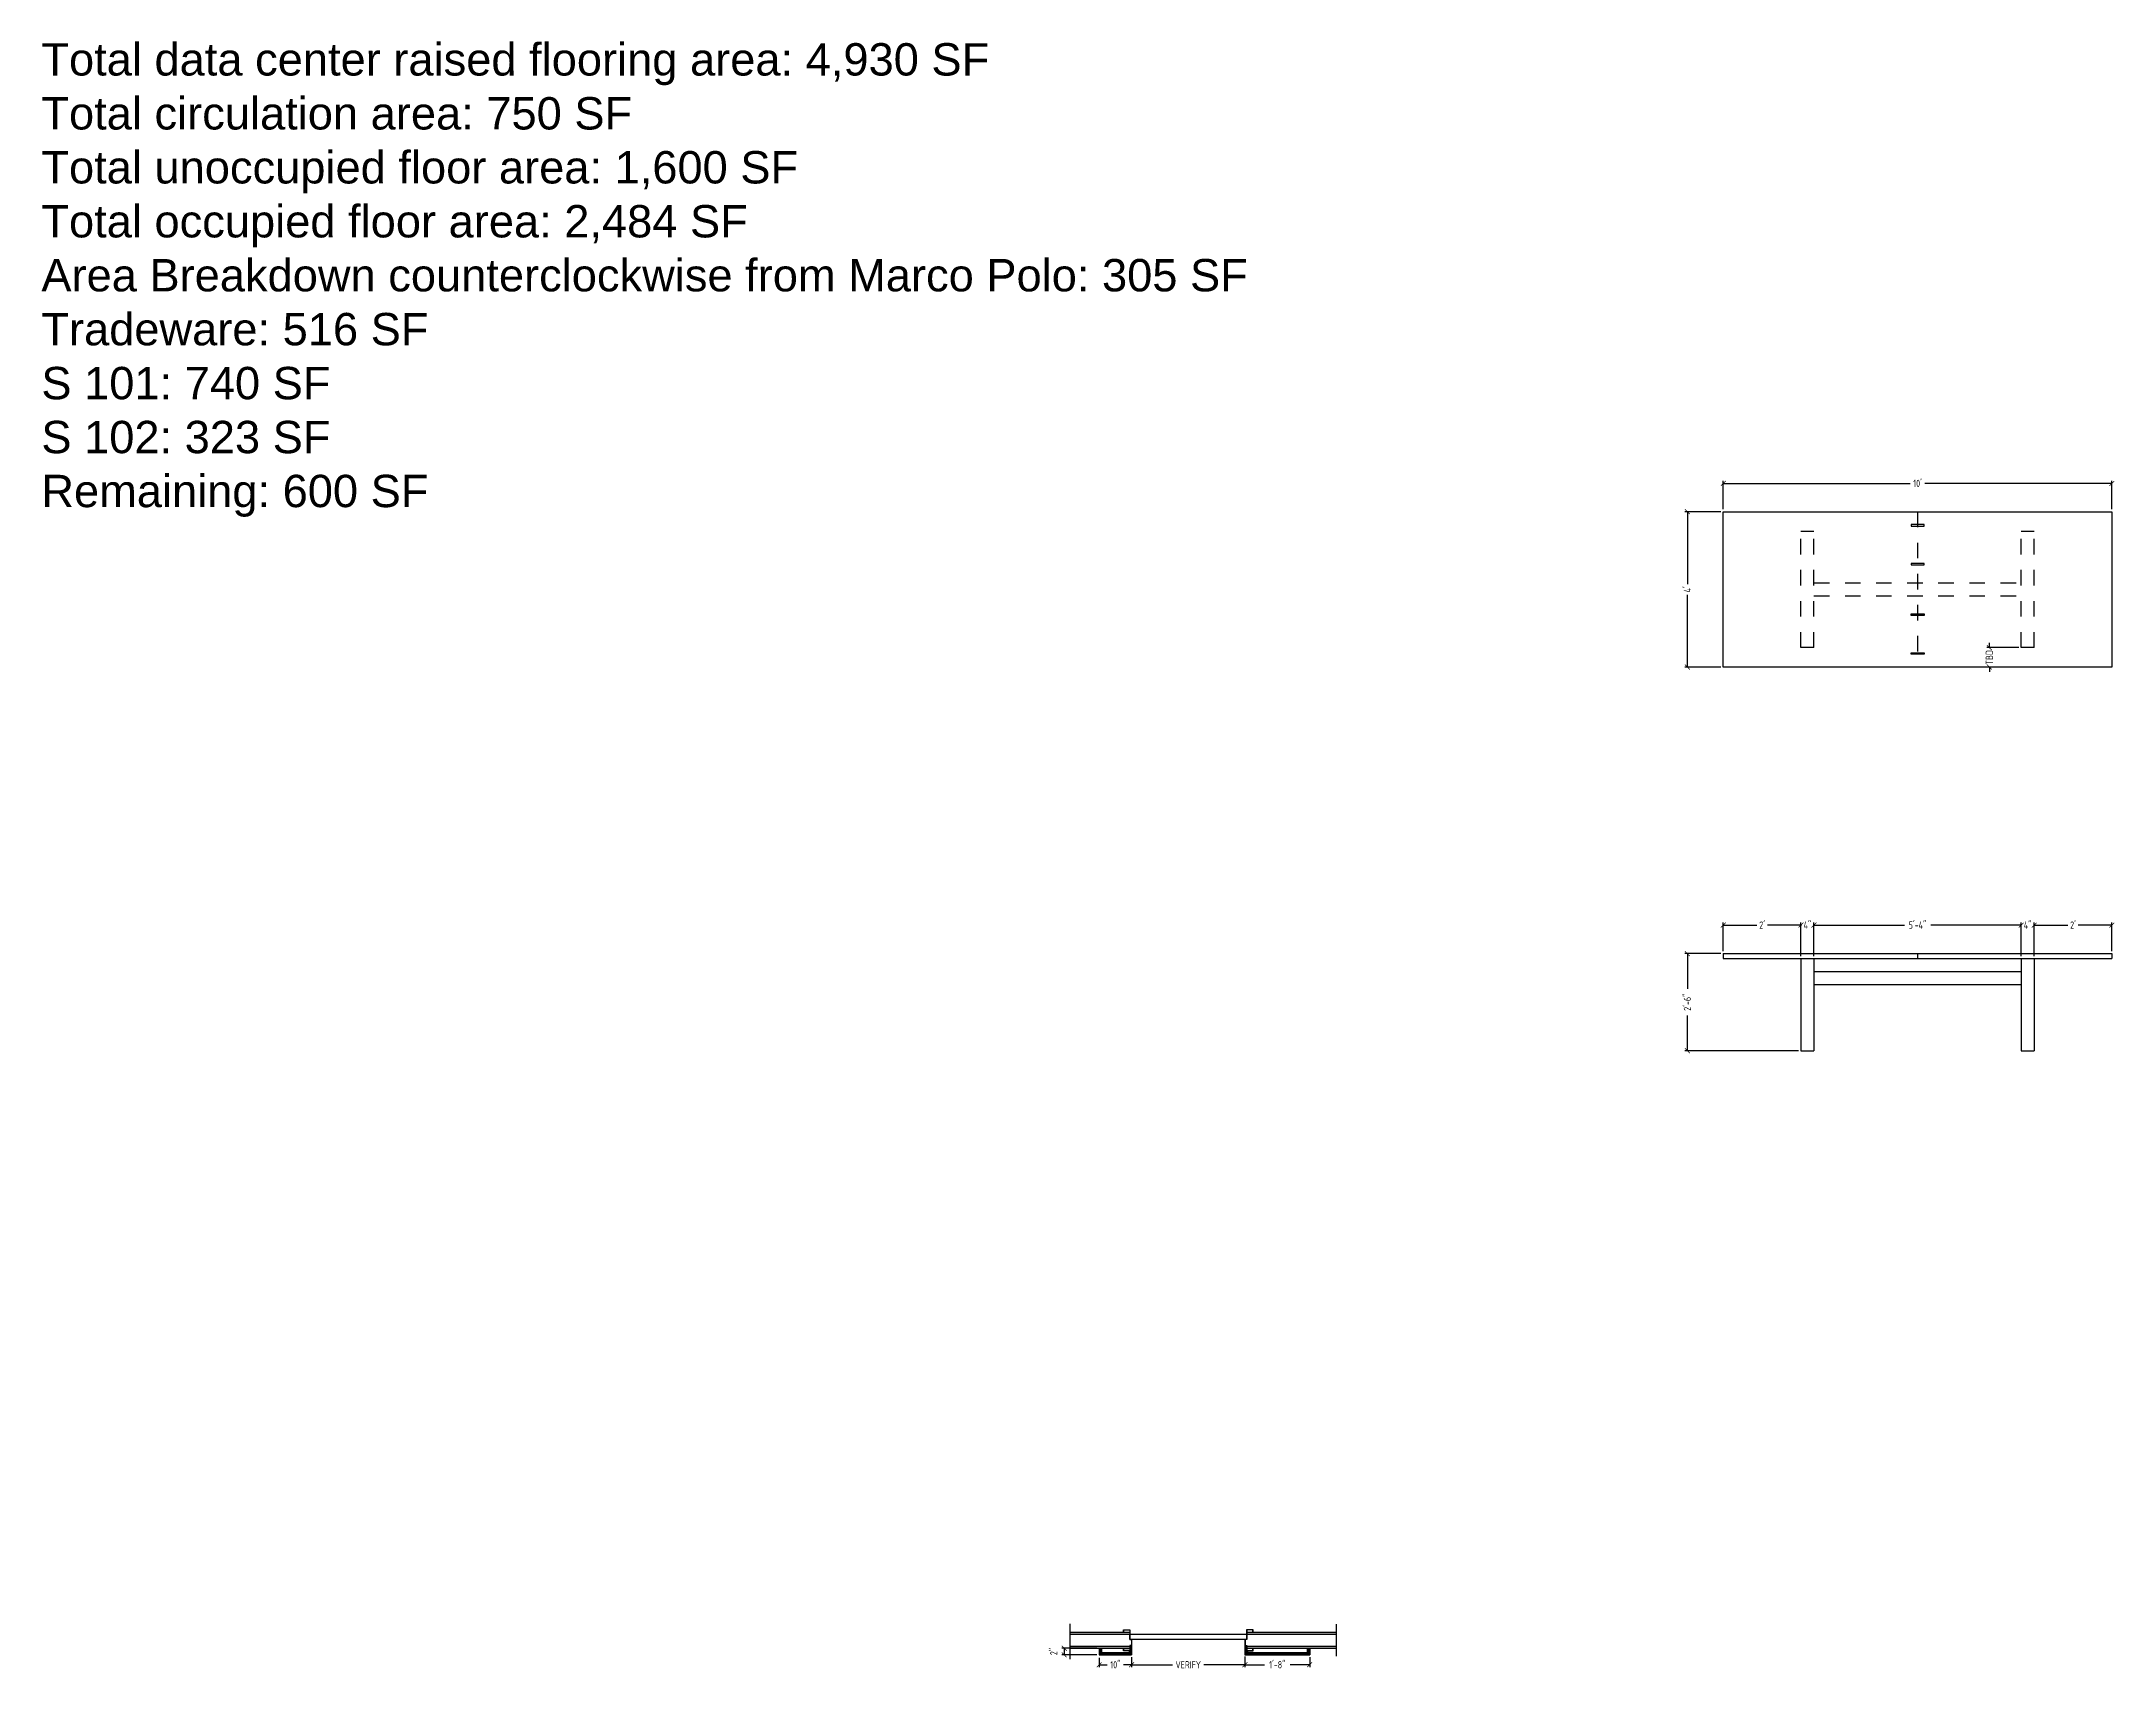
# Model space of a CAD drawing. Header units: inches. Extents: x 271316 to 275987, y 273433 to 275617.
# Drawn here: x 274747 to 275387, y 273647 to 274150 of the extents above; entities that cross this region are included whole.
import ezdxf

# ---------------------------------------------------------------- set-up
doc = ezdxf.new("R2010")
doc.units = ezdxf.units.IN
doc.header["$LTSCALE"] = 48
doc.header["$MEASUREMENT"] = 0
doc.header["$PDMODE"] = 3
doc.linetypes.add('HIDDEN', pattern=[0.2, 0.1, -0.1])
for name, color, linetype in [('A-FLOR-MILL', 3, 'Continuous'), ('DET-DIM', 5, 'Continuous'), ('DET0', 1, 'Continuous'), ('DET1', 3, 'Continuous'), ('DET2', 13, 'Continuous'), ('DET3', 6, 'Continuous')]:
    doc.layers.add(name, color=color, linetype=linetype)
doc.styles.add('DIM', font='archquik.shx', dxfattribs={"width": 0.75})
doc.styles.add('TITLES', font='arial.ttf')
doc.dimstyles.new('MJH DETAIL', dxfattribs={"dimscale": 4, "dimtxt": 0.046875, "dimasz": 0.03125, "dimexe": 0.015625, "dimexo": 0.015625, "dimgap": 0.015625, "dimtad": 0, "dimdec": 3, "dimzin": 0, "dimdsep": 46, "dimlunit": 4, "dimtxsty": 'DIM', "dimblk": 'ARCHTICK', "dimcen": 0.09375, "dimclrd": 5, "dimclre": 5, "dimclrt": 4, "dimadec": 0, "dimazin": 0, "dimtfac": 1, "dimtdec": 3, "dimtmove": 2, "dimatfit": 3, "dimldrblk": 'ARCHTICK', "dimfxl": 1, "dimtolj": 1, "dimtzin": 0, "dimarcsym": 0})

msp = doc.modelspace()

# ---------------------------------------------------------------- texts
at = {"layer": 'DEFPOINTS', "insert": (274746.8392, 274149.0525), "char_height": 12, "width": 502.198733, "attachment_point": 1, "style": 'TITLES'}
msp.add_mtext('{\\fArial|b0|i0|c0|p32;\\H0.8333x;Total data center raised flooring area: 4,930 SF\\H1.2x;\\P\\H0.8333x;Total circulation area: 750 SF\\H1.2x;\\P\\H0.8333x;Total unoccupied floor area: 1,600 SF\\H1.2x;\\P\\H0.8333x;Total occupied floor area: 2,484 SF\\H1.2x;\\P\\H0.8333x;Area Breakdown counterclockwise from Marco Polo: 305 SF\\H1.2x;\\P\\H0.8333x;Tradeware: 516 SF\\H1.2x;\\P\\H0.8333x;S 101: 740 SF\\H1.2x;\\P\\H0.8333x;S 102: 323 SF\\H1.2x;\\P\\H0.8333x;Remaining: 600 SF}', dxfattribs=at)

# ---------------------------------------------------------------- blocks, each defined once
blk = doc.blocks.new('_ArchTick')
at = {"color": 0, "linetype": 'ByBlock', "const_width": 0.15}
blk.add_lwpolyline([(-0.5, -0.5), (0.5, 0.5)], dxfattribs=at)
blk = doc.blocks.new('*D141')
at = {"layer": 'DEFPOINTS', "color": 0, "transparency": 16777216}
for p in [(275386.24, 274013.06), (275266.24, 274004.32), (275386.24, 274004.32)]:
    blk.add_point(p, dxfattribs=at)
at = {"layer": 'DET-DIM', "color": 5, "lineweight": -2, "transparency": 16777216}
for p, q in [((275266.24, 274005.07), (275266.24, 274013.81)), ((275266.24, 274013.06), (275323.97, 274013.06)), ((275386.24, 274013.06), (275328.52, 274013.06)), ((275386.24, 274005.07), (275386.24, 274013.81))]:
    blk.add_line(p, q, dxfattribs=at)
at = {"layer": 'DET-DIM', "color": 5, "lineweight": -2, "transparency": 16777216, "xscale": 1.5, "yscale": 1.5, "zscale": 1.5, "rotation": 180}
blk.add_blockref('_ArchTick', (275266.24, 274013.06), dxfattribs=at)
at = {"layer": 'DET-DIM', "color": 5, "lineweight": -2, "transparency": 16777216, "xscale": 1.5, "yscale": 1.5, "zscale": 1.5}
blk.add_blockref('_ArchTick', (275386.24, 274013.06), dxfattribs=at)
at = {"layer": 'DET-DIM', "color": 4, "transparency": 16777216, "insert": (275326.24, 274013.06), "char_height": 2.25, "attachment_point": 5, "style": 'DIM'}
blk.add_mtext("\\A1;10'", dxfattribs=at)
blk = doc.blocks.new('*D142')
at = {"layer": 'DEFPOINTS', "color": 0, "transparency": 16777216}
for p in [(275266.24, 274004.32), (275255.17, 273956.32), (275266.24, 273956.32)]:
    blk.add_point(p, dxfattribs=at)
at = {"layer": 'DET-DIM', "color": 5, "lineweight": -2, "transparency": 16777216}
for p, q in [((275265.49, 274004.32), (275254.42, 274004.32)), ((275255.17, 274004.32), (275255.17, 273981.95)), ((275255.17, 273956.32), (275255.17, 273978.68)), ((275265.49, 273956.32), (275254.42, 273956.32))]:
    blk.add_line(p, q, dxfattribs=at)
at = {"layer": 'DET-DIM', "color": 5, "lineweight": -2, "transparency": 16777216, "xscale": 1.5, "yscale": 1.5, "zscale": 1.5}
for p, rotation in [((275255.17, 274004.32), 90), ((275255.17, 273956.32), 270)]:
    blk.add_blockref('_ArchTick', p, dxfattribs=dict(at, rotation=rotation))
at = {"layer": 'DET-DIM', "color": 4, "transparency": 16777216, "insert": (275255.17, 273980.32), "char_height": 2.25, "attachment_point": 5, "rotation": 90, "style": 'DIM'}
blk.add_mtext("\\A1;4'", dxfattribs=at)
blk = doc.blocks.new('*D143')
at = {"layer": 'A-FLOR-MILL', "color": 5, "lineweight": -2, "transparency": 16777216}
for p, q in [((275265.49, 273867.8), (275254.42, 273867.8)), ((275255.17, 273867.8), (275255.17, 273856.89)), ((275255.17, 273837.8), (275255.17, 273848.72)), ((275289.49, 273837.8), (275254.42, 273837.8))]:
    blk.add_line(p, q, dxfattribs=at)
at = {"layer": 'DEFPOINTS', "color": 0, "transparency": 16777216}
for p in [(275255.17, 273867.8), (275266.24, 273867.8), (275290.24, 273837.8)]:
    blk.add_point(p, dxfattribs=at)
at = {"layer": 'A-FLOR-MILL', "color": 5, "lineweight": -2, "transparency": 16777216, "xscale": 1.5, "yscale": 1.5, "zscale": 1.5}
for p, rotation in [((275255.17, 273867.8), 90), ((275255.17, 273837.8), 270)]:
    blk.add_blockref('_ArchTick', p, dxfattribs=dict(at, rotation=rotation))
at = {"layer": 'A-FLOR-MILL', "color": 4, "transparency": 16777216, "insert": (275255.17, 273852.8), "char_height": 2.25, "attachment_point": 5, "rotation": 90, "style": 'DIM'}
blk.add_mtext('\\A1;2\'-6"', dxfattribs=at)
blk = doc.blocks.new('*D144')
at = {"layer": 'A-FLOR-MILL', "color": 5, "lineweight": -2, "transparency": 16777216}
for p, q in [((275266.24, 273868.55), (275266.24, 273877.36)), ((275266.24, 273876.61), (275276.61, 273876.61)), ((275290.24, 273876.61), (275279.88, 273876.61)), ((275290.24, 273867.05), (275290.24, 273877.36))]:
    blk.add_line(p, q, dxfattribs=at)
at = {"layer": 'DEFPOINTS', "color": 0, "transparency": 16777216}
for p in [(275290.24, 273876.61), (275266.24, 273867.8), (275290.24, 273866.3)]:
    blk.add_point(p, dxfattribs=at)
at = {"layer": 'A-FLOR-MILL', "color": 5, "lineweight": -2, "transparency": 16777216, "xscale": 1.5, "yscale": 1.5, "zscale": 1.5, "rotation": 180}
blk.add_blockref('_ArchTick', (275266.24, 273876.61), dxfattribs=at)
at = {"layer": 'A-FLOR-MILL', "color": 5, "lineweight": -2, "transparency": 16777216, "xscale": 1.5, "yscale": 1.5, "zscale": 1.5}
blk.add_blockref('_ArchTick', (275290.24, 273876.61), dxfattribs=at)
at = {"layer": 'A-FLOR-MILL', "color": 4, "transparency": 16777216, "insert": (275278.24, 273876.61), "char_height": 2.25, "attachment_point": 5, "style": 'DIM'}
blk.add_mtext("\\A1;2'", dxfattribs=at)
blk = doc.blocks.new('*D145')
at = {"layer": 'A-FLOR-MILL', "color": 5, "lineweight": -2, "transparency": 16777216}
for p, q in [((275290.24, 273876.61), (275288.74, 273876.61)), ((275290.24, 273867.05), (275290.24, 273877.36)), ((275290.24, 273876.61), (275290.37, 273876.61)), ((275294.24, 273876.61), (275294.12, 273876.61)), ((275294.24, 273867.05), (275294.24, 273877.36)), ((275294.24, 273876.61), (275295.74, 273876.61))]:
    blk.add_line(p, q, dxfattribs=at)
at = {"layer": 'DEFPOINTS', "color": 0, "transparency": 16777216}
for p in [(275294.24, 273876.61), (275290.24, 273866.3), (275294.24, 273866.3)]:
    blk.add_point(p, dxfattribs=at)
at = {"layer": 'A-FLOR-MILL', "color": 5, "lineweight": -2, "transparency": 16777216, "xscale": 1.5, "yscale": 1.5, "zscale": 1.5}
blk.add_blockref('_ArchTick', (275290.24, 273876.61), dxfattribs=at)
at = {"layer": 'A-FLOR-MILL', "color": 5, "lineweight": -2, "transparency": 16777216, "xscale": 1.5, "yscale": 1.5, "zscale": 1.5, "rotation": 180}
blk.add_blockref('_ArchTick', (275294.24, 273876.61), dxfattribs=at)
at = {"layer": 'A-FLOR-MILL', "color": 4, "transparency": 16777216, "insert": (275292.24, 273876.61), "char_height": 2.25, "attachment_point": 5, "style": 'DIM'}
blk.add_mtext('\\A1;4"', dxfattribs=at)
blk = doc.blocks.new('*D146')
at = {"layer": 'A-FLOR-MILL', "color": 5, "lineweight": -2, "transparency": 16777216}
for p, q in [((275294.24, 273867.05), (275294.24, 273877.36)), ((275294.24, 273876.61), (275322.16, 273876.61)), ((275358.24, 273876.61), (275330.33, 273876.61)), ((275358.24, 273867.05), (275358.24, 273877.36))]:
    blk.add_line(p, q, dxfattribs=at)
at = {"layer": 'DEFPOINTS', "color": 0, "transparency": 16777216}
for p in [(275358.24, 273876.61), (275294.24, 273866.3), (275358.24, 273866.3)]:
    blk.add_point(p, dxfattribs=at)
at = {"layer": 'A-FLOR-MILL', "color": 5, "lineweight": -2, "transparency": 16777216, "xscale": 1.5, "yscale": 1.5, "zscale": 1.5, "rotation": 180}
blk.add_blockref('_ArchTick', (275294.24, 273876.61), dxfattribs=at)
at = {"layer": 'A-FLOR-MILL', "color": 5, "lineweight": -2, "transparency": 16777216, "xscale": 1.5, "yscale": 1.5, "zscale": 1.5}
blk.add_blockref('_ArchTick', (275358.24, 273876.61), dxfattribs=at)
at = {"layer": 'A-FLOR-MILL', "color": 4, "transparency": 16777216, "insert": (275326.24, 273876.61), "char_height": 2.25, "attachment_point": 5, "style": 'DIM'}
blk.add_mtext('\\A1;5\'-4"', dxfattribs=at)
blk = doc.blocks.new('*D147')
at = {"layer": 'A-FLOR-MILL', "color": 5, "lineweight": -2, "transparency": 16777216}
for p, q in [((275358.24, 273876.61), (275356.74, 273876.61)), ((275358.24, 273867.05), (275358.24, 273877.36)), ((275358.24, 273876.61), (275358.37, 273876.61)), ((275362.24, 273876.61), (275362.12, 273876.61)), ((275362.24, 273867.05), (275362.24, 273877.36)), ((275362.24, 273876.61), (275363.74, 273876.61))]:
    blk.add_line(p, q, dxfattribs=at)
at = {"layer": 'DEFPOINTS', "color": 0, "transparency": 16777216}
for p in [(275362.24, 273876.61), (275358.24, 273866.3), (275362.24, 273866.3)]:
    blk.add_point(p, dxfattribs=at)
at = {"layer": 'A-FLOR-MILL', "color": 5, "lineweight": -2, "transparency": 16777216, "xscale": 1.5, "yscale": 1.5, "zscale": 1.5}
blk.add_blockref('_ArchTick', (275358.24, 273876.61), dxfattribs=at)
at = {"layer": 'A-FLOR-MILL', "color": 5, "lineweight": -2, "transparency": 16777216, "xscale": 1.5, "yscale": 1.5, "zscale": 1.5, "rotation": 180}
blk.add_blockref('_ArchTick', (275362.24, 273876.61), dxfattribs=at)
at = {"layer": 'A-FLOR-MILL', "color": 4, "transparency": 16777216, "insert": (275360.24, 273876.61), "char_height": 2.25, "attachment_point": 5, "style": 'DIM'}
blk.add_mtext('\\A1;4"', dxfattribs=at)
blk = doc.blocks.new('*D148')
at = {"layer": 'A-FLOR-MILL', "color": 5, "lineweight": -2, "transparency": 16777216}
for p, q in [((275362.24, 273867.05), (275362.24, 273877.36)), ((275362.24, 273876.61), (275372.61, 273876.61)), ((275386.24, 273876.61), (275375.88, 273876.61)), ((275386.24, 273868.55), (275386.24, 273877.36))]:
    blk.add_line(p, q, dxfattribs=at)
at = {"layer": 'DEFPOINTS', "color": 0, "transparency": 16777216}
for p in [(275386.24, 273876.61), (275386.24, 273867.8), (275362.24, 273866.3)]:
    blk.add_point(p, dxfattribs=at)
at = {"layer": 'A-FLOR-MILL', "color": 5, "lineweight": -2, "transparency": 16777216, "xscale": 1.5, "yscale": 1.5, "zscale": 1.5, "rotation": 180}
blk.add_blockref('_ArchTick', (275362.24, 273876.61), dxfattribs=at)
at = {"layer": 'A-FLOR-MILL', "color": 5, "lineweight": -2, "transparency": 16777216, "xscale": 1.5, "yscale": 1.5, "zscale": 1.5}
blk.add_blockref('_ArchTick', (275386.24, 273876.61), dxfattribs=at)
at = {"layer": 'A-FLOR-MILL', "color": 4, "transparency": 16777216, "insert": (275374.24, 273876.61), "char_height": 2.25, "attachment_point": 5, "style": 'DIM'}
blk.add_mtext("\\A1;2'", dxfattribs=at)
blk = doc.blocks.new('*D149')
at = {"layer": 'DEFPOINTS', "color": 0, "transparency": 16777216}
for p in [(275358.24, 273962.32), (275348.42, 273956.32), (275386.24, 273956.32)]:
    blk.add_point(p, dxfattribs=at)
at = {"layer": 'DET-DIM', "color": 5, "lineweight": -2, "transparency": 16777216}
for p, q in [((275348.42, 273962.32), (275348.42, 273963.82)), ((275357.49, 273962.32), (275347.67, 273962.32)), ((275348.42, 273962.32), (275348.42, 273962.2)), ((275385.49, 273956.32), (275347.67, 273956.32)), ((275348.42, 273956.32), (275348.42, 273956.44)), ((275348.42, 273956.32), (275348.42, 273954.82))]:
    blk.add_line(p, q, dxfattribs=at)
at = {"layer": 'DET-DIM', "color": 5, "lineweight": -2, "transparency": 16777216, "xscale": 1.5, "yscale": 1.5, "zscale": 1.5}
for p, rotation in [((275348.42, 273962.32), 270), ((275348.42, 273956.32), 90)]:
    blk.add_blockref('_ArchTick', p, dxfattribs=dict(at, rotation=rotation))
at = {"layer": 'DET-DIM', "color": 4, "transparency": 16777216, "insert": (275348.42, 273959.32), "char_height": 2.25, "attachment_point": 5, "rotation": 90, "style": 'DIM'}
blk.add_mtext('\\A1;TBD', dxfattribs=at)
blk = doc.blocks.new('*D162')
at = {"layer": 'DEFPOINTS', "color": 0, "transparency": 16777216}
for p in [(275062.71, 273651.2), (275073.52, 273653.2), (275073.52, 273651.2)]:
    blk.add_point(p, dxfattribs=at)
at = {"layer": 'DET-DIM', "color": 5, "lineweight": -2, "transparency": 16777216}
for p, q in [((275072.77, 273653.2), (275061.96, 273653.2)), ((275072.77, 273651.2), (275061.96, 273651.2)), ((275062.71, 273653.2), (275062.71, 273651.2))]:
    blk.add_line(p, q, dxfattribs=at)
at = {"layer": 'DET-DIM', "color": 5, "lineweight": -2, "transparency": 16777216, "xscale": 1.5, "yscale": 1.5, "zscale": 1.5}
for p, rotation in [((275062.71, 273653.2), 90), ((275062.71, 273651.2), 270)]:
    blk.add_blockref('_ArchTick', p, dxfattribs=dict(at, rotation=rotation))
at = {"layer": 'DET-DIM', "color": 4, "transparency": 16777216, "insert": (275059.49, 273652.2), "char_height": 2.25, "attachment_point": 5, "rotation": 90, "style": 'DIM'}
blk.add_mtext('\\A1;2"', dxfattribs=at)
blk = doc.blocks.new('*D163')
at = {"layer": 'DEFPOINTS', "color": 0, "transparency": 16777216}
for p in [(275073.52, 273651.05), (275083.52, 273651.2), (275083.52, 273648.11)]:
    blk.add_point(p, dxfattribs=at)
at = {"layer": 'DET-DIM', "color": 5, "lineweight": -2, "transparency": 16777216}
for p, q in [((275073.52, 273650.3), (275073.52, 273647.36)), ((275083.52, 273650.45), (275083.52, 273647.36)), ((275073.52, 273648.11), (275076.01, 273648.11)), ((275083.52, 273648.11), (275081.04, 273648.11))]:
    blk.add_line(p, q, dxfattribs=at)
at = {"layer": 'DET-DIM', "color": 5, "lineweight": -2, "transparency": 16777216, "xscale": 1.5, "yscale": 1.5, "zscale": 1.5, "rotation": 180}
blk.add_blockref('_ArchTick', (275073.52, 273648.11), dxfattribs=at)
at = {"layer": 'DET-DIM', "color": 5, "lineweight": -2, "transparency": 16777216, "xscale": 1.5, "yscale": 1.5, "zscale": 1.5}
blk.add_blockref('_ArchTick', (275083.52, 273648.11), dxfattribs=at)
at = {"layer": 'DET-DIM', "color": 4, "transparency": 16777216, "insert": (275078.52, 273648.11), "char_height": 2.25, "attachment_point": 5, "style": 'DIM'}
blk.add_mtext('\\A1;10"', dxfattribs=at)
blk = doc.blocks.new('*D164')
at = {"layer": 'DEFPOINTS', "color": 0, "transparency": 16777216}
for p in [(275118.52, 273651.42), (275138.52, 273651.2), (275138.52, 273648.11)]:
    blk.add_point(p, dxfattribs=at)
at = {"layer": 'DET-DIM', "color": 5, "lineweight": -2, "transparency": 16777216}
for p, q in [((275118.52, 273650.67), (275118.52, 273647.36)), ((275138.52, 273650.45), (275138.52, 273647.36)), ((275118.52, 273648.11), (275124.6, 273648.11)), ((275138.52, 273648.11), (275132.45, 273648.11))]:
    blk.add_line(p, q, dxfattribs=at)
at = {"layer": 'DET-DIM', "color": 5, "lineweight": -2, "transparency": 16777216, "xscale": 1.5, "yscale": 1.5, "zscale": 1.5, "rotation": 180}
blk.add_blockref('_ArchTick', (275118.52, 273648.11), dxfattribs=at)
at = {"layer": 'DET-DIM', "color": 5, "lineweight": -2, "transparency": 16777216, "xscale": 1.5, "yscale": 1.5, "zscale": 1.5}
blk.add_blockref('_ArchTick', (275138.52, 273648.11), dxfattribs=at)
at = {"layer": 'DET-DIM', "color": 4, "transparency": 16777216, "insert": (275128.52, 273648.11), "char_height": 2.25, "attachment_point": 5, "style": 'DIM'}
blk.add_mtext('\\A1;1\'-8"', dxfattribs=at)
blk = doc.blocks.new('*D165')
at = {"layer": 'DEFPOINTS', "color": 0, "transparency": 16777216}
for p in [(275083.52, 273651.2), (275118.52, 273651.2), (275118.52, 273648.11)]:
    blk.add_point(p, dxfattribs=at)
at = {"layer": 'DET-DIM', "color": 5, "lineweight": -2, "transparency": 16777216}
for p, q in [((275083.52, 273650.45), (275083.52, 273647.36)), ((275118.52, 273650.45), (275118.52, 273647.36)), ((275083.52, 273648.11), (275096.18, 273648.11)), ((275118.52, 273648.11), (275105.87, 273648.11))]:
    blk.add_line(p, q, dxfattribs=at)
at = {"layer": 'DET-DIM', "color": 5, "lineweight": -2, "transparency": 16777216, "xscale": 1.5, "yscale": 1.5, "zscale": 1.5, "rotation": 180}
blk.add_blockref('_ArchTick', (275083.52, 273648.11), dxfattribs=at)
at = {"layer": 'DET-DIM', "color": 5, "lineweight": -2, "transparency": 16777216, "xscale": 1.5, "yscale": 1.5, "zscale": 1.5}
blk.add_blockref('_ArchTick', (275118.52, 273648.11), dxfattribs=at)
at = {"layer": 'DET-DIM', "color": 4, "transparency": 16777216, "insert": (275101.02, 273648.11), "char_height": 2.25, "attachment_point": 5, "style": 'DIM'}
blk.add_mtext('\\A1;VERIFY', dxfattribs=at)

# ---------------------------------------------------------------- dimensions: what is measured, and where the dimension line sits
at = {"layer": 'A-FLOR-MILL'}
for base, p1, p2, picture, middle in [((275290.2438, 273876.6081), (275266.2438, 273867.8002), (275290.2438, 273866.3002), '*D144', (275278.2438, 273876.6081)), ((275294.2438, 273876.6081), (275290.2438, 273866.3002), (275294.2438, 273866.3002), '*D145', (275292.2438, 273876.6081)), ((275358.2438, 273876.6081), (275294.2438, 273866.3002), (275358.2438, 273866.3002), '*D146', (275326.2438, 273876.6081)), ((275362.2438, 273876.6081), (275358.2438, 273866.3002), (275362.2438, 273866.3002), '*D147', (275360.2438, 273876.6081)), ((275386.2438, 273876.6081), (275362.2438, 273866.3002), (275386.2438, 273867.8002), '*D148', (275374.2438, 273876.6081))]:
    dim = msp.add_linear_dim(base=base, p1=p1, p2=p2, dimstyle='MJH DETAIL', override={"dimscale": 48}, dxfattribs=at)
    dim.commit()
    dim.dimension.update_dxf_attribs({"geometry": picture, "text_midpoint": middle})
dim = msp.add_linear_dim(base=(275255.1736, 273867.8002), p1=(275290.2438, 273837.8002), p2=(275266.2438, 273867.8002), angle=90, dimstyle='MJH DETAIL', override={"dimscale": 48}, dxfattribs=at)
dim.commit()
dim.dimension.update_dxf_attribs({"geometry": '*D143', "text_midpoint": (275255.1736, 273852.8002)})
at = {"layer": 'DET-DIM'}
for base, p1, p2, picture, middle in [((275386.2438, 274013.0603), (275266.2438, 274004.3171), (275386.2438, 274004.3171), '*D141', (275326.2438, 274013.0603)), ((275083.5238, 273648.1097), (275073.5238, 273651.0498), (275083.5238, 273651.1958), '*D163', (275078.5238, 273648.1097)), ((275138.5238, 273648.1097), (275118.5238, 273651.4173), (275138.5238, 273651.1958), '*D164', (275128.5238, 273648.1097))]:
    dim = msp.add_linear_dim(base=base, p1=p1, p2=p2, dimstyle='MJH DETAIL', override={"dimscale": 48}, dxfattribs=at)
    dim.commit()
    dim.dimension.update_dxf_attribs({"geometry": picture, "text_midpoint": middle})
for base, p1, p2, picture, middle in [((275255.1736, 273956.3171), (275266.2438, 274004.3171), (275266.2438, 273956.3171), '*D142', (275255.1736, 273980.3171)), ((275062.7074, 273651.1958), (275073.5238, 273653.1958), (275073.5238, 273651.1958), '*D162', (275059.4931, 273652.1958))]:
    dim = msp.add_linear_dim(base=base, p1=p1, p2=p2, angle=90, dimstyle='MJH DETAIL', override={"dimscale": 48}, dxfattribs=at)
    dim.commit()
    dim.dimension.update_dxf_attribs({"geometry": picture, "text_midpoint": middle})
dim = msp.add_linear_dim(base=(275348.4215, 273956.3171), p1=(275358.2438, 273962.3171), p2=(275386.2438, 273956.3171), angle=90, text='TBD', dimstyle='MJH DETAIL', override={"dimscale": 48}, dxfattribs=at)
dim.commit()
dim.dimension.update_dxf_attribs({"geometry": '*D149', "text_midpoint": (275348.4215, 273959.3171)})
dim = msp.add_linear_dim(base=(275118.5238, 273648.1097), p1=(275083.5238, 273651.1958), p2=(275118.5238, 273651.1958), text='VERIFY', dimstyle='MJH DETAIL', override={"dimscale": 48}, dxfattribs=at)
dim.commit()
dim.dimension.update_dxf_attribs({"geometry": '*D165', "text_midpoint": (275101.0238, 273648.1097)})

# ---------------------------------------------------------------- hatches: boundary and pattern name
at = {"layer": 'DET0'}
h = msp.add_hatch(dxfattribs=at)
h.set_pattern_fill('AR-SAND', color=256, scale=0.5, style=0)
h.set_pattern_definition([(37.5, (0, 0), (-0.031496679, 0.9634118845), [0, -0.76, 0, -0.85, 0, -0.8125]), (7.5, (0, 0), (0.8848883526, 1.4110730326), [0, -0.41, 0, -0.685, 0, -0.2625]), (327.5, (-0.615, 0), (1.5570709309, 0.0028295268), [0, -0.25, 0, -0.9, 0, -1.175]), (317.5, (-0.615, 0), (1.5030633023, 0.4388377825), [0, -0.125, 0, -0.59, 0, -0.675])])
h.paths.add_polyline_path([(275083.0238, 273658.1958), (275064.4848, 273658.1958), (275064.4848, 273657.5708), (275083.0238, 273657.5708)])
h.paths.add_polyline_path([(275083.0238, 273653.8208), (275064.4848, 273653.8208), (275064.4848, 273653.1958), (275083.0238, 273653.1958)])
h.paths.add_polyline_path([(275146.7381, 273653.8208), (275119.0238, 273653.8208), (275119.0238, 273653.1958), (275146.7381, 273653.1958)])
h.paths.add_polyline_path([(275146.7381, 273658.1958), (275119.0238, 273658.1958), (275119.0238, 273657.5708), (275146.7381, 273657.5708)])

# ---------------------------------------------------------------- linework, layer by layer
at = {"layer": 'DET-DIM'}
for p, q in [((275064.4848, 273660.7277), (275064.4848, 273649.886)), ((275146.7381, 273660.6052), (275146.7381, 273650.7435))]:
    msp.add_line(p, q, dxfattribs=at)
at = {"layer": 'DET0', "linetype": 'HIDDEN'}
msp.add_line((275326.2438, 274004.3171), (275326.2438, 273956.3171), dxfattribs=at)
at = {"layer": 'DET0'}
for p, q in [((275326.2438, 273867.8002), (275326.2438, 273866.3002)), ((275073.7738, 273653.1958), (275073.7738, 273651.4458)), ((275073.7738, 273651.4458), (275083.2738, 273651.4458)), ((275074.0238, 273653.1958), (275074.0238, 273651.6958)), ((275074.0238, 273651.6958), (275083.0238, 273651.6958)), ((275083.0238, 273654.0162), (275083.0238, 273651.6958)), ((275083.2738, 273654.0162), (275083.2738, 273651.4458)), ((275118.7738, 273654.0162), (275118.7738, 273651.4458)), ((275118.7738, 273651.4458), (275138.2738, 273651.4458)), ((275119.0238, 273654.0162), (275119.0238, 273651.6958)), ((275119.0238, 273651.6958), (275138.0238, 273651.6958)), ((275138.0238, 273653.1958), (275138.0238, 273651.6958)), ((275138.2738, 273653.1958), (275138.2738, 273651.4458))]:
    msp.add_line(p, q, dxfattribs=at)
for points in [[(275324.2531, 273999.896), (275328.2344, 273999.896), (275328.2344, 274000.3381), (275324.2531, 274000.3381)], [(275324.2531, 273987.896), (275328.2344, 273987.896), (275328.2344, 273988.3381), (275324.2531, 273988.3381)], [(275324.2531, 273972.7382), (275328.2344, 273972.7382), (275328.2344, 273972.2961), (275324.2531, 273972.2961)], [(275324.2531, 273960.7382), (275328.2344, 273960.7382), (275328.2344, 273960.2961), (275324.2531, 273960.2961)]]:
    msp.add_lwpolyline(points, close=True, dxfattribs=at)
at = {"layer": 'DET1', "linetype": 'HIDDEN'}
for p, q in [((275290.2438, 273962.3171), (275290.2438, 273998.3171)), ((275294.2438, 273962.3171), (275294.2438, 273998.3171)), ((275358.2438, 273962.3171), (275358.2438, 273998.3171)), ((275362.2438, 273962.3171), (275362.2438, 273998.3171)), ((275294.2438, 273982.3171), (275358.2438, 273982.3171)), ((275294.2438, 273978.3171), (275358.2438, 273978.3171))]:
    msp.add_line(p, q, dxfattribs=at)
at = {"layer": 'DET1'}
for p, q in [((275266.2438, 273867.8002), (275266.2438, 273866.3002)), ((275266.2438, 273867.8002), (275386.2438, 273867.8002)), ((275386.2438, 273867.8002), (275386.2438, 273866.3002)), ((275266.2438, 273866.3002), (275386.2438, 273866.3002)), ((275290.2438, 273866.3002), (275290.2438, 273837.8002)), ((275294.2438, 273866.3002), (275294.2438, 273837.8002)), ((275294.2438, 273862.3002), (275358.2438, 273862.3002)), ((275358.2438, 273866.3002), (275358.2438, 273837.8002)), ((275362.2438, 273866.3002), (275362.2438, 273837.8002)), ((275294.2438, 273858.3002), (275358.2438, 273858.3002)), ((275290.2438, 273837.8002), (275294.2438, 273837.8002)), ((275358.2438, 273837.8002), (275362.2438, 273837.8002))]:
    msp.add_line(p, q, dxfattribs=at)
msp.add_lwpolyline([(275266.2438, 274004.3171), (275386.2438, 274004.3171), (275386.2438, 273956.3171), (275266.2438, 273956.3171)], close=True, dxfattribs=at)
at = {"layer": 'DET1', "linetype": 'HIDDEN'}
for points in [[(275290.2438, 273998.3171), (275294.2438, 273998.3171)], [(275358.2438, 273998.3171), (275362.2438, 273998.3171)], [(275294.2438, 273962.3171), (275290.2438, 273962.3171)], [(275362.2438, 273962.3171), (275358.2438, 273962.3171)]]:
    msp.add_lwpolyline(points, dxfattribs=at)
at = {"layer": 'DET2'}
for p, q in [((275064.4848, 273658.1958), (275083.0238, 273658.1958)), ((275064.4848, 273657.5708), (275083.0238, 273657.5708)), ((275119.0238, 273658.1958), (275146.7381, 273658.1958)), ((275119.0238, 273657.5708), (275146.7381, 273657.5708)), ((275064.4848, 273653.8208), (275083.0238, 273653.8208)), ((275064.4848, 273653.1958), (275083.0238, 273653.1958)), ((275073.5238, 273653.1958), (275073.5238, 273651.1958)), ((275073.5238, 273651.1958), (275074.2738, 273651.9458)), ((275073.5238, 273651.1958), (275083.5238, 273651.1958)), ((275074.2738, 273653.1958), (275074.2738, 273651.9458)), ((275074.2738, 273651.9458), (275082.7738, 273651.9458)), ((275082.7738, 273652.4458), (275082.7738, 273651.9458)), ((275083.5238, 273651.1958), (275082.7738, 273651.9458)), ((275083.5238, 273654.0162), (275083.5238, 273651.1958)), ((275118.5238, 273654.0162), (275118.5238, 273651.1958)), ((275118.5238, 273651.1958), (275119.2738, 273651.9458)), ((275118.5238, 273651.1958), (275138.5238, 273651.1958)), ((275119.0238, 273653.8208), (275146.7381, 273653.8208)), ((275119.0238, 273653.1958), (275146.7381, 273653.1958)), ((275119.2738, 273652.4458), (275119.2738, 273651.9458)), ((275119.2738, 273651.9458), (275137.7738, 273651.9458)), ((275137.7738, 273653.1958), (275137.7738, 273651.9458)), ((275137.7738, 273651.9458), (275138.5238, 273651.1958)), ((275138.5238, 273653.1958), (275138.5238, 273651.1958))]:
    msp.add_line(p, q, dxfattribs=at)
msp.add_lwpolyline([(275083.0238, 273657.5708), (275119.0238, 273657.5708), (275119.0238, 273655.9458), (275083.0238, 273655.9458)], close=True, dxfattribs=at)
at = {"layer": 'DET3'}
for points in [[(275081.0238, 273658.1958), (275081.0238, 273658.9458), (275083.0238, 273658.9458), (275083.0238, 273655.9458), (275083.5238, 273655.9458), (275083.5238, 273654.0162), (275083.0238, 273654.0162), (275083.0238, 273652.4458), (275081.0238, 273652.4458), (275081.0238, 273653.1958)], [(275081.0863, 273658.1958), (275081.0863, 273658.8833), (275082.9613, 273658.8833), (275082.9613, 273655.8833), (275083.4613, 273655.8833), (275083.4613, 273654.0787), (275082.9613, 273654.0787), (275082.9613, 273652.5083), (275081.0863, 273652.5083), (275081.0863, 273653.1958)], [(275121.0238, 273658.1958), (275121.0238, 273658.9458), (275119.0238, 273658.9458), (275119.0238, 273655.9458), (275118.5238, 273655.9458), (275118.5238, 273654.0162), (275119.0238, 273654.0162), (275119.0238, 273652.4458), (275121.0238, 273652.4458), (275121.0238, 273653.1958)], [(275120.9613, 273658.1958), (275120.9613, 273658.8833), (275119.0863, 273658.8833), (275119.0863, 273655.8833), (275118.5863, 273655.8833), (275118.5863, 273654.0787), (275119.0863, 273654.0787), (275119.0863, 273652.5083), (275120.9613, 273652.5083), (275120.9613, 273653.1958)]]:
    msp.add_lwpolyline(points, dxfattribs=at)

msp.set_redraw_order([(e.dxf.handle, doc.entitydb.next_handle()) for e in msp.query("TEXT MTEXT ATTDEF DIMENSION ARC_DIMENSION")])  # texts and dimensions are drawn at this point

doc.saveas('drawing.dxf')
